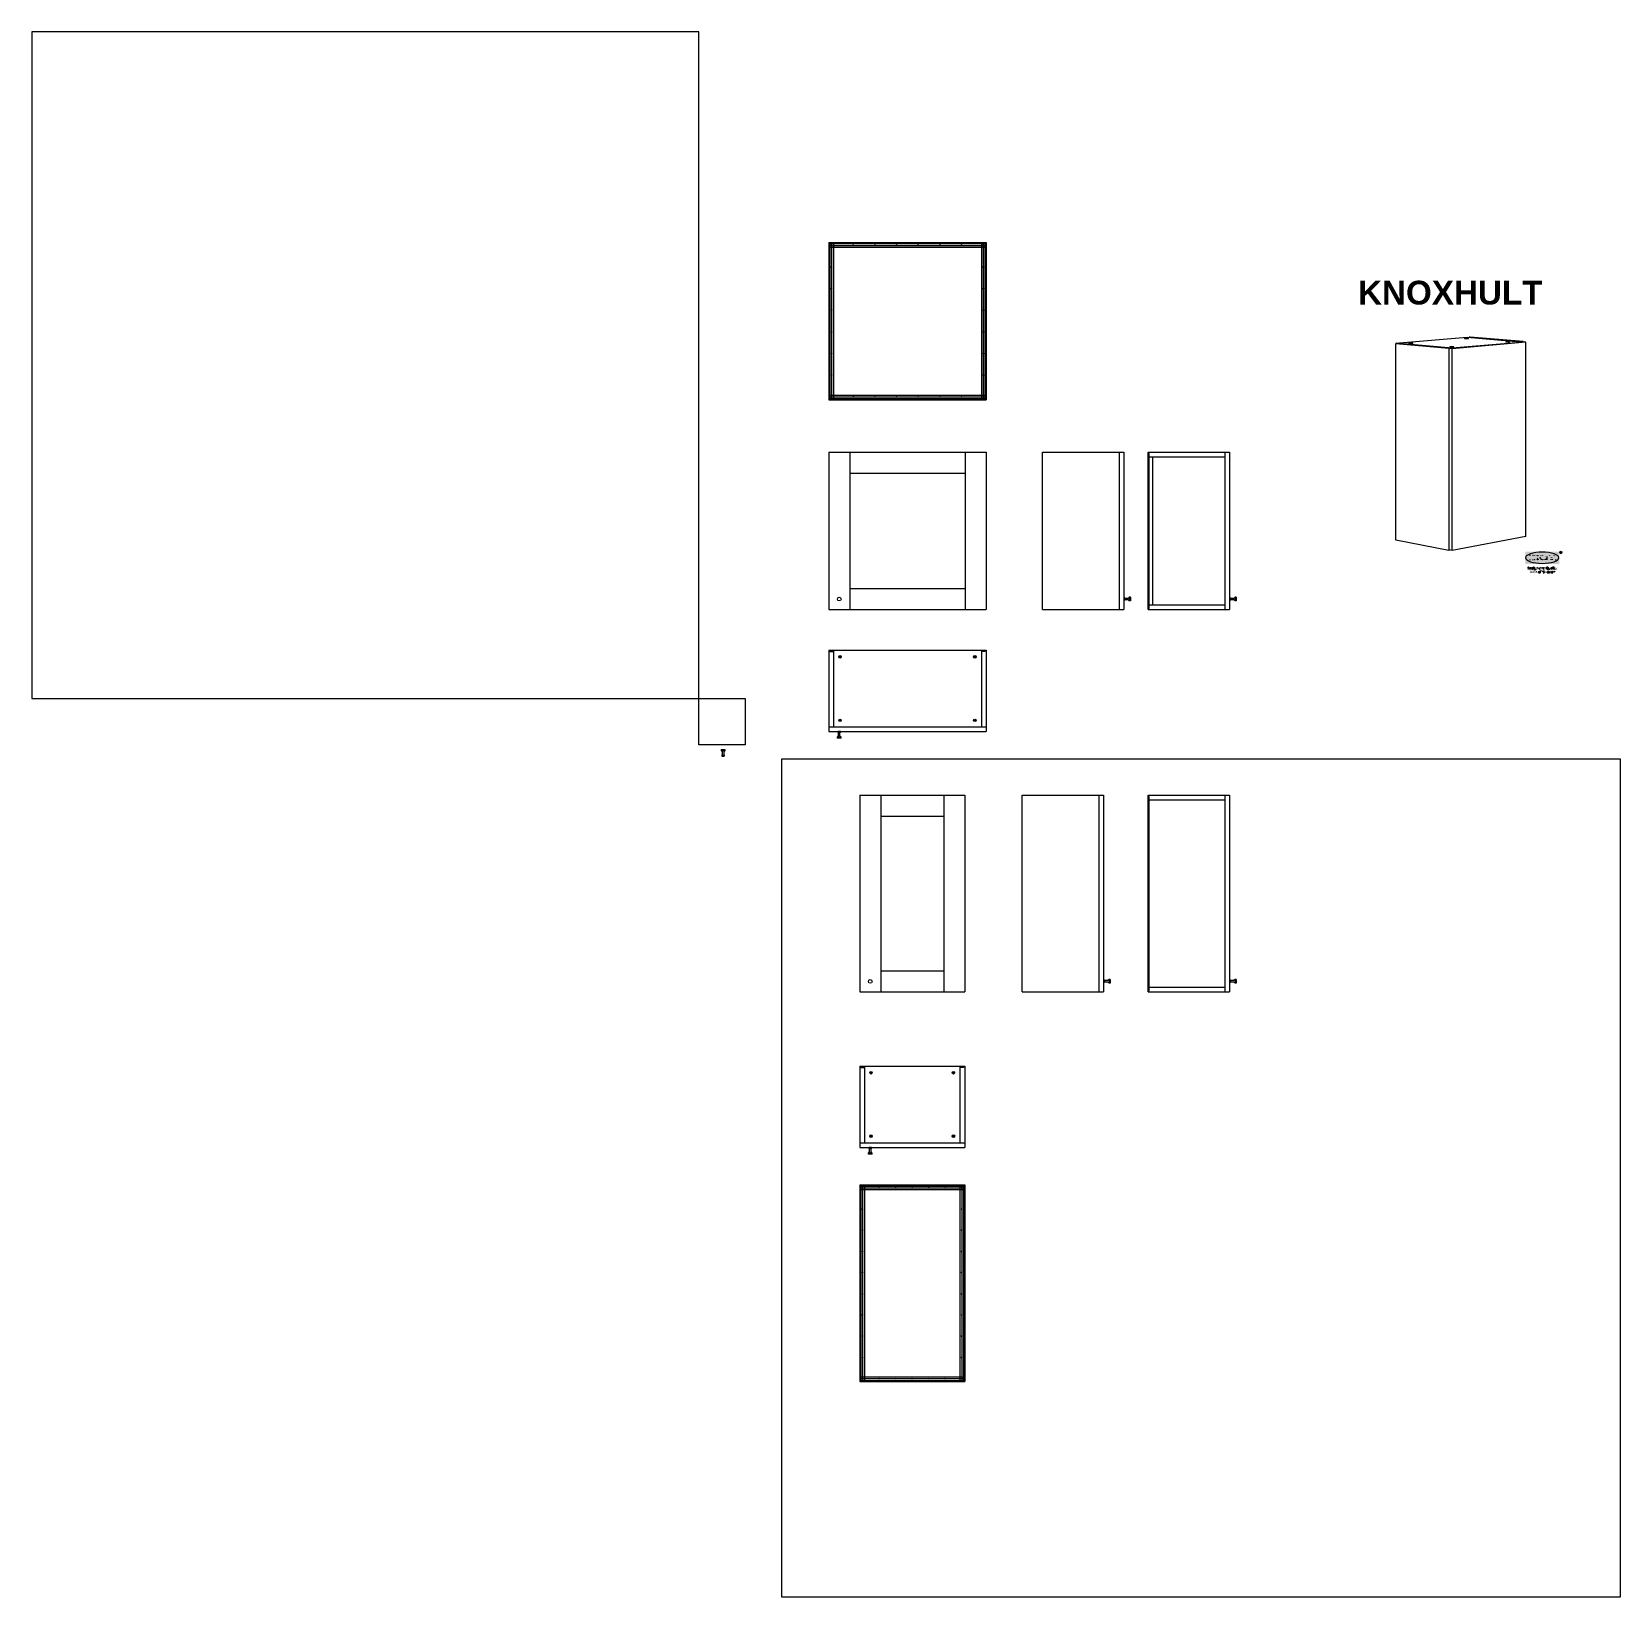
# Model space of a CAD drawing. Header units: metres. Extents: x -8.4 to 7.9, y -3.9 to 2.
# Drawn here: x -5.14 to 0.91, y -3.93 to 2.04 of the extents above; entities that cross this region are included whole.
import ezdxf

# ---------------------------------------------------------------- set-up
doc = ezdxf.new("R2010")
doc.units = ezdxf.units.M
doc.header["$MEASUREMENT"] = 0
doc.header["$XCLIPFRAME"] = 0
doc.layers.add('__', color=7, linetype='Continuous')
for name, color, linetype, lineweight in [('A-SECT-PATT_Num_Penna__6_Num_Penna__6_Num_Penna__6_Num_Penna__6_Num_Penna__6_Num_Penna__6_Num_Penna__6_Num_Penna__6_Num_Penna__3_Num_Penna__3', 3, 'Continuous', 18), ('A-SECT-PATT_Num_Penna__6_Num_Penna__6_Num_Penna__6_Num_Penna__6_Num_Penna__6_Num_Penna__6_Num_Penna__6_Num_Penna__6_Num_Penna__5_Num_Penna__5', 5, 'Continuous', 18), ('A-SECT-PATT_Num_Penna__6_Num_Penna__6_Num_Penna__6_Num_Penna__6_Num_Penna__6_Num_Penna__6_Num_Penna__6_Num_Penna__6_Num_Penna__6_Num_Penna__5', 5, 'Continuous', 18), ('A-SECT-PATT_Num_Penna__6_Num_Penna__6_Num_Penna__6_Num_Penna__6_Num_Penna__6_Num_Penna__6_Num_Penna__6_Num_Penna__6_Num_Penna__6_Num_Penna__6', 6, 'Continuous', 18), ('PDF10_Solid Fills_Num_Penna__5_Num_Penna__5_Num_Penna__5_Num_Penna__5', 5, 'Continuous', 18), ('PDF10_Solid Fills_Num_Penna__82_Num_Penna__82_Num_Penna__82_Num_Penna__82', 82, 'Continuous', 18), ('PDF16_Geometry_Num_Penna__5_Num_Penna__5_Num_Penna__5_Num_Penna__5_Num_Penna__5_Num_Penna__5_Num_Penna__5_Num_Penna__5_Num_Penna__5_Num_Penna__5', 5, 'Continuous', 18), ('PDF16_Geometry_Num_Penna__6_Num_Penna__6_Num_Penna__3_Num_Penna__3_Num_Penna__3_Num_Penna__3_Num_Penna__3_Num_Penna__3_Num_Penna__3_Num_Penna__3', 3, 'Continuous', 18), ('PDF16_Geometry_Num_Penna__6_Num_Penna__6_Num_Penna__6_Num_Penna__3_Num_Penna__3_Num_Penna__3_Num_Penna__3_Num_Penna__3_Num_Penna__2_Num_Penna__1', 255, 'Continuous', 18), ('PDF16_Geometry_Num_Penna__6_Num_Penna__6_Num_Penna__6_Num_Penna__3_Num_Penna__3_Num_Penna__3_Num_Penna__3_Num_Penna__3_Num_Penna__3_Num_Penna__3', 3, 'Continuous', 18), ('PDF16_Geometry_Num_Penna__6_Num_Penna__6_Num_Penna__6_Num_Penna__3_Num_Penna__3_Num_Penna__3_Num_Penna__3_Num_Penna__3_Num_Penna__9_Num_Penna__9', 9, 'Continuous', 18), ('PDF16_Geometry_Num_Penna__6_Num_Penna__6_Num_Penna__6_Num_Penna__6_Num_Penna__6_Num_Penna__6_Num_Penna__6_Num_Penna__6_Num_Penna__3_Num_Penna__3', 3, 'Continuous', 18), ('PDF16_Geometry_Num_Penna__6_Num_Penna__6_Num_Penna__6_Num_Penna__6_Num_Penna__6_Num_Penna__6_Num_Penna__6_Num_Penna__6_Num_Penna__6_Num_Penna__6', 6, 'Continuous', 18), ('PDF16_Solid Fills_Num_Penna__5', 5, 'Continuous', 18), ('PDF17_Solid Fills_Num_Penna__5_Num_Penna__5', 5, 'Continuous', 18), ('PDF2_Geometry_Num_Penna__7', 7, 'Continuous', 18), ('PDF2_Solid Fills_Num_Penna__7', 7, 'Continuous', 18), ('PDF2_Text_Num_Penna__7', 7, 'Continuous', 18)]:
    doc.layers.add(name, color=color, linetype=linetype, lineweight=lineweight)
doc.styles.add('GENERATED_STYLE_1', font='')
doc.styles.get('GENERATED_STYLE_1').set_extended_font_data('Arial', bold=True)
picture_1 = doc.add_image_def('image1.jpg', size_in_pixel=(500, 500))
picture_2 = doc.add_image_def('image2.jpg', size_in_pixel=(500, 500))

msp = doc.modelspace()

# ---------------------------------------------------------------- texts
at = {"layer": 'PDF2_Text_Num_Penna__7', "color": 7, "linetype": 'Continuous', "lineweight": 18, "insert": (-0.0855, 0.997), "char_height": 0.090613, "attachment_point": 7, "style": 'GENERATED_STYLE_1'}
msp.add_mtext('\\A1;{\\pql;\\fArial|b1|i0|c0|p34;KNOXHULT}', dxfattribs=at)

# ---------------------------------------------------------------- hatches: boundary and pattern name
at = {"layer": 'PDF2_Geometry_Num_Penna__7', "linetype": 'Continuous', "lineweight": 18}
for points in [[(0.617, 0.0245), (0.6368, 0.0245), (0.6368, 0.0303), (0.6353, 0.0299), (0.6355, 0.0298), (0.6349, 0.0298)], [(0.6334, 0.0355), (0.6278, 0.0369), (0.6278, 0.0355)], [(0.6278, 0.0311), (0.6278, 0.0298), (0.6349, 0.0298), (0.6353, 0.0299), (0.6333, 0.0311)], [(0.6388, 0.0245, 0.102819), (0.6398, 0.0258)], [(0.6611, 0.0402, 0.00499), (0.6668, 0.0258)], [(0.6866, 0.0504), (0.6877, 0.0552), (0.6859, 0.0552), (0.6859, 0.0504)], [(0.6881, 0.0525), (0.6866, 0.0525), (0.6874, 0.0525), (0.6887, 0.0504), (0.6895, 0.0504)], [(0.5602, -0.0112), (0.5624, -0.0112), (0.5624, -0.0102), (0.5613, -0.0102), (0.5613, -0.0035), (0.5623, -0.0035), (0.5623, -0.0025), (0.5602, -0.0025)], [(0.5649, -0.004, 0.080957), (0.5638, -0.0036)], [(0.5639, -0.01, 0.094469), (0.565, -0.0096)], [(0.5643, -0.011, 0.082929), (0.5656, -0.0105)], [(0.565, -0.0096, 0.14331), (0.566, -0.0085)], [(0.567, -0.0046, 0.132837), (0.5656, -0.0032)], [(0.5725, -0.0254), (0.5725, -0.0246), (0.5713, -0.0246), (0.5713, -0.0177), (0.5725, -0.0177), (0.5725, -0.0168), (0.5691, -0.0168), (0.5691, -0.0177), (0.5702, -0.0177), (0.5702, -0.0246), (0.5691, -0.0246), (0.5691, -0.0254)], [(0.5708, -0.0098, 0.107539), (0.5715, -0.0102)], [(0.5724, -0.0103, 0.094428), (0.5738, -0.0101)], [(0.5724, -0.0113, 0.066662), (0.5736, -0.0111)], [(0.5736, -0.0111, 0.034295), (0.5748, -0.0108)], [(0.5814, -0.0254), (0.5773, -0.0209), (0.5812, -0.0168), (0.5798, -0.0168), (0.5756, -0.0213), (0.5756, -0.0168), (0.5744, -0.0168), (0.5744, -0.0254), (0.5756, -0.0254), (0.5756, -0.0225), (0.5764, -0.0216), (0.5799, -0.0254)], [(0.5747, -0.0096), (0.5748, -0.0108), (0.5748, -0.0096)], [(0.5766, -0.0057, 0.112119), (0.5764, -0.0065)], [(0.5765, -0.0095, 0.075637), (0.5776, -0.0102)], [(0.5802, -0.0056, 0.085818), (0.579, -0.0054)], [(0.5802, -0.0046, 0.058907), (0.5791, -0.0045)], [(0.5886, -0.0254), (0.5886, -0.0244), (0.5841, -0.0244), (0.5841, -0.0212), (0.5886, -0.0212), (0.5886, -0.0202), (0.5841, -0.0202), (0.5841, -0.0178), (0.5886, -0.0178), (0.5886, -0.0168), (0.5829, -0.0168), (0.5829, -0.0254)], [(0.587, -0.0053, 0.094407), (0.5864, -0.0064)], [(0.5868, -0.0133, 0.032547), (0.5878, -0.0135)], [(0.588, -0.0047, 0.108467), (0.587, -0.0053)], [(0.5877, -0.0125, 0.06501), (0.5889, -0.0126)], [(0.5878, -0.0135, 0.036092), (0.5888, -0.0136)], [(0.5889, -0.01, 0.092219), (0.5899, -0.0099)], [(0.59, -0.0055, 0.055886), (0.5892, -0.0055)], [(0.5899, -0.0099, 0.072986), (0.5908, -0.0094)], [(0.5977, -0.0254), (0.5946, -0.0168), (0.593, -0.0168), (0.5899, -0.0254), (0.5911, -0.0254), (0.5919, -0.023), (0.5957, -0.023), (0.5965, -0.0254)], [(0.5908, -0.0049, 0.052646), (0.59, -0.0046)], [(0.5908, -0.0058, 0.051301), (0.59, -0.0055)], [(0.5952, -0.0047), (0.5941, -0.0047), (0.5941, -0.0112), (0.5952, -0.0112)], [(0.5962, -0.0047, 0.071312), (0.5952, -0.0054)], [(0.5961, -0.0057, 0.057261), (0.5952, -0.0063)], [(0.5974, -0.0045, 0.104481), (0.5962, -0.0047)], [(0.5984, -0.0075, 0.032494), (0.5984, -0.0066)], [(0.5995, -0.0112), (0.5984, -0.0075), (0.5984, -0.0112)], [(0.606, -0.0059), (0.6059, -0.0048), (0.6059, -0.0059)], [(0.6071, -0.0056, 0.038855), (0.606, -0.0059)], [(0.608, -0.0045, 0.043011), (0.6068, -0.0046)], [(0.6098, -0.0069, 0.015754), (0.608, -0.007)], [(0.6083, -0.0112, 0.052485), (0.6089, -0.011)], [(0.6089, -0.0101, 0.055178), (0.6098, -0.0096)], [(0.6096, -0.0061, 0.142718), (0.6093, -0.0057)], [(0.6109, -0.0112), (0.6098, -0.0105), (0.6098, -0.0112)], [(0.6116, -0.0187), (0.6106, -0.0187), (0.6106, -0.0189), (0.6098, -0.0189), (0.6098, -0.0199), (0.6106, -0.0199), (0.6106, -0.0254), (0.6117, -0.0254), (0.6117, -0.0199), (0.6136, -0.0199), (0.6136, -0.0189), (0.6116, -0.0189)], [(0.6107, -0.0057, 0.131406), (0.6101, -0.005)], [(0.6141, -0.0047), (0.613, -0.0047), (0.613, -0.0112), (0.6141, -0.0112)], [(0.6152, -0.0047, 0.071312), (0.6141, -0.0054)], [(0.615, -0.0057, 0.056735), (0.6141, -0.0063)], [(0.6163, -0.0045, 0.104681), (0.6152, -0.0047)], [(0.6174, -0.0075, 0.033868), (0.6173, -0.0066)], [(0.6185, -0.0112), (0.6174, -0.0075), (0.6174, -0.0112)], [(0.6186, -0.0249, 0.046954), (0.6201, -0.0254)], [(0.6187, -0.0235, 0.091625), (0.6202, -0.0243)], [(0.622, -0.0047, 0.108246), (0.6211, -0.0054)], [(0.6236, -0.0168, 0.056195), (0.6219, -0.0166)], [(0.6235, -0.0179, 0.083293), (0.6219, -0.0176)], [(0.6231, -0.0045, 0.105274), (0.622, -0.0047)], [(0.6229, -0.0219, 0.02782), (0.622, -0.0217)], [(0.6233, -0.0208, 0.021594), (0.6222, -0.0205)], [(0.6228, -0.0113, 0.106162), (0.6239, -0.0111)], [(0.6241, -0.0055, 0.053407), (0.6233, -0.0055)], [(0.6233, -0.0254, 0.08805), (0.6244, -0.0248)], [(0.6249, -0.0172, 0.045831), (0.6236, -0.0168)], [(0.6239, -0.0111, 0.074291), (0.6249, -0.0105)], [(0.6249, -0.0049, 0.054098), (0.624, -0.0046)], [(0.624, -0.0101, 0.063911), (0.6249, -0.0096)], [(0.6244, -0.0248, 0.114633), (0.625, -0.024)], [(0.626, -0.0112), (0.6249, -0.0105), (0.6249, -0.0112)], [(0.6352, -0.0189), (0.6341, -0.0189), (0.6329, -0.024), (0.6313, -0.0189), (0.6304, -0.0189), (0.6287, -0.024), (0.6275, -0.0189), (0.6264, -0.0189), (0.6281, -0.0254), (0.6291, -0.0254), (0.6308, -0.0204), (0.6325, -0.0254), (0.6335, -0.0254)], [(0.633, -0.0101, 0.114708), (0.6343, -0.011)], [(0.6389, -0.0035, 0.111206), (0.6376, -0.0026)], [(0.638, -0.0241, 0.107539), (0.6388, -0.0245)], [(0.6397, -0.0246, 0.094428), (0.641, -0.0244)], [(0.6397, -0.0256, 0.066543), (0.6409, -0.0254)], [(0.6409, -0.0254, 0.03399), (0.642, -0.0251)], [(0.6418, -0.0089), (0.6429, -0.0084), (0.6429, -0.0047), (0.6418, -0.0047)], [(0.642, -0.0239), (0.642, -0.0251), (0.642, -0.0239)], [(0.6454, -0.019, 0.108032), (0.6445, -0.0197)], [(0.6452, -0.0101, 0.062781), (0.6461, -0.0095)], [(0.6465, -0.0188, 0.105274), (0.6454, -0.019)], [(0.6472, -0.0112), (0.6461, -0.0104), (0.6461, -0.0112)], [(0.6462, -0.0256, 0.105962), (0.6473, -0.0254)], [(0.6475, -0.0198, 0.053665), (0.6467, -0.0198)], [(0.6473, -0.0254, 0.073837), (0.6482, -0.0248)], [(0.6482, -0.0192, 0.054558), (0.6474, -0.0189)], [(0.6474, -0.0244, 0.064411), (0.6482, -0.0238)], [(0.6493, -0.0254), (0.6482, -0.0248), (0.6482, -0.0254)], [(0.6496, -0.0059), (0.6495, -0.0048), (0.6495, -0.0059)], [(0.6507, -0.0056, 0.038855), (0.6496, -0.0059)], [(0.6517, -0.0045, 0.043011), (0.6505, -0.0046)], [(0.6534, -0.0069, 0.015754), (0.6516, -0.007)], [(0.6519, -0.0112, 0.052485), (0.6525, -0.011)], [(0.6525, -0.0101, 0.055178), (0.6534, -0.0096)], [(0.6533, -0.0061, 0.142718), (0.6529, -0.0057)], [(0.6529, -0.0241, 0.10704), (0.6537, -0.0245)], [(0.6545, -0.0112), (0.6534, -0.0105), (0.6534, -0.0112)], [(0.6543, -0.0057, 0.131406), (0.6537, -0.005)], [(0.6546, -0.0246, 0.094428), (0.6559, -0.0244)], [(0.6546, -0.0256, 0.066543), (0.6558, -0.0254)], [(0.6558, -0.0254, 0.03399), (0.6569, -0.0251)], [(0.6569, -0.0239), (0.6569, -0.0251), (0.6569, -0.0239)], [(0.66, -0.0189), (0.6589, -0.0189), (0.6589, -0.0254), (0.66, -0.0254)], [(0.6611, -0.019, 0.071784), (0.66, -0.0197)], [(0.6609, -0.02, 0.057261), (0.66, -0.0206)], [(0.6622, -0.0188, 0.104681), (0.6611, -0.019)], [(0.6634, -0.009), (0.6645, -0.0085), (0.6645, -0.0056), (0.6667, -0.0056), (0.6667, -0.0047), (0.6645, -0.0047), (0.6645, -0.0028), (0.6634, -0.0028), (0.6634, -0.0047), (0.6626, -0.0047), (0.6626, -0.0056), (0.6634, -0.0056)], [(0.6633, -0.0217, 0.033868), (0.6632, -0.0209)], [(0.6643, -0.0254), (0.6633, -0.0217), (0.6633, -0.0254)], [(0.6645, -0.0093, 0.107931), (0.6647, -0.0099)], [(0.6657, -0.0103, 0.065375), (0.6662, -0.0102)], [(0.6742, -0.0047), (0.673, -0.0047), (0.671, -0.0095), (0.669, -0.0047), (0.6678, -0.0047), (0.6704, -0.0108), (0.6692, -0.0135), (0.6704, -0.0135)]]:
    msp.add_hatch(color=7, dxfattribs=at).paths.add_polyline_path(points)
at = {"layer": 'PDF2_Solid Fills_Num_Penna__7', "linetype": 'Continuous', "lineweight": 18}
for points in [[(0.6815, 0.0557), (0.552, 0.0557), (0.552, 0.0093), (0.6815, 0.0093)], [(0.6876, 0.0546), (0.6866, 0.0546), (0.6866, 0.0531)], [(0.5908, -0.0049), (0.5909, -0.0047), (0.5919, -0.0047)], [(0.5953, -0.022), (0.5938, -0.0178), (0.5923, -0.022)], [(0.6249, -0.0049), (0.6249, -0.0021), (0.626, -0.0021)], [(0.6461, -0.0095), (0.6461, -0.0047), (0.6472, -0.0047)], [(0.6482, -0.0192), (0.6482, -0.0164), (0.6493, -0.0164)]]:
    msp.add_hatch(color=7, dxfattribs=at).paths.add_polyline_path(points)

# ---------------------------------------------------------------- linework, layer by layer
at = {"layer": 'A-SECT-PATT_Num_Penna__6_Num_Penna__6_Num_Penna__6_Num_Penna__6_Num_Penna__6_Num_Penna__6_Num_Penna__6_Num_Penna__6_Num_Penna__3_Num_Penna__3', "color": 3, "linetype": 'Continuous', "lineweight": 18}
for p, q in [((-2.0982, 1.2351), (-2.0847, 1.2351)), ((-1.5207, 1.2351), (-1.5072, 1.2351)), ((-2.0982, 0.6351), (-2.0847, 0.6351)), ((-1.5207, 0.6351), (-1.5072, 0.6351)), ((-1.98, -2.3577), (-1.9665, -2.3577)), ((-1.6025, -2.3577), (-1.589, -2.3577)), ((-1.98, -3.1077), (-1.9665, -3.1077)), ((-1.6025, -3.1077), (-1.589, -3.1077))]:
    msp.add_line(p, q, dxfattribs=at)
at = {"layer": 'A-SECT-PATT_Num_Penna__6_Num_Penna__6_Num_Penna__6_Num_Penna__6_Num_Penna__6_Num_Penna__6_Num_Penna__6_Num_Penna__6_Num_Penna__5_Num_Penna__5', "color": 5, "linetype": 'Continuous', "lineweight": 18}
msp.add_circle((-2.0627, -0.1249), 0.007, dxfattribs=at)
at = {"layer": 'A-SECT-PATT_Num_Penna__6_Num_Penna__6_Num_Penna__6_Num_Penna__6_Num_Penna__6_Num_Penna__6_Num_Penna__6_Num_Penna__6_Num_Penna__6_Num_Penna__5', "color": 5, "linetype": 'Continuous', "lineweight": 18}
msp.add_circle((-1.9445, -1.5824), 0.007, dxfattribs=at)
at = {"layer": 'A-SECT-PATT_Num_Penna__6_Num_Penna__6_Num_Penna__6_Num_Penna__6_Num_Penna__6_Num_Penna__6_Num_Penna__6_Num_Penna__6_Num_Penna__6_Num_Penna__6', "color": 6, "linetype": 'Continuous', "lineweight": 18}
for p, q in [((-2.1027, 1.2351), (-2.0982, 1.2351)), ((-2.1027, 1.2351), (-2.1027, 0.6351)), ((-2.0982, 1.2351), (-2.0982, 0.6351)), ((-2.0982, 1.2306), (-2.0847, 1.2306)), ((-2.0847, 1.2351), (-2.0847, 1.2306)), ((-2.0847, 1.2351), (-1.5207, 1.2351)), ((-2.0847, 1.2306), (-1.5207, 1.2306)), ((-1.5207, 1.2351), (-1.5207, 1.2306)), ((-1.5207, 1.2306), (-1.5072, 1.2306)), ((-1.5072, 1.2351), (-1.5072, 0.6351)), ((-1.5072, 1.2351), (-1.5027, 1.2351)), ((-1.5072, 1.2306), (-1.5072, 1.2306)), ((-1.5027, 1.2351), (-1.5027, 0.6351)), ((-2.1027, 0.6351), (-1.5207, 0.6351)), ((-2.0982, 0.6396), (-2.0847, 0.6396)), ((-2.0847, 0.6351), (-2.0847, 0.6396)), ((-2.0847, 0.6396), (-1.5207, 0.6396)), ((-1.5207, 0.6351), (-1.5207, 0.6396)), ((-1.5207, 0.6396), (-1.5072, 0.6396)), ((-1.5072, 0.6351), (-1.5027, 0.6351)), ((-2.1027, 0.4351), (-1.5027, 0.4351)), ((-2.1027, 0.4351), (-2.1027, -0.1649)), ((-2.0227, 0.4351), (-2.0227, -0.1649)), ((-1.5827, 0.4351), (-1.5827, -0.1649)), ((-1.5027, 0.4351), (-1.5027, -0.1649)), ((-2.0227, 0.3551), (-1.5827, 0.3551)), ((-2.0227, -0.0849), (-1.5827, -0.0849)), ((-2.1027, -0.1649), (-1.5027, -0.1649)), ((-1.9845, -0.8724), (-1.5845, -0.8724)), ((-1.9845, -0.8724), (-1.9845, -1.6224)), ((-1.9045, -0.8724), (-1.9045, -1.6224)), ((-1.6645, -0.8724), (-1.6645, -1.6224)), ((-1.5845, -0.8724), (-1.5845, -1.6224)), ((-1.9045, -0.9524), (-1.6645, -0.9524)), ((-1.9045, -1.5424), (-1.6645, -1.5424)), ((-1.9845, -1.6224), (-1.5845, -1.6224)), ((-1.9845, -2.3577), (-1.98, -2.3577)), ((-1.9845, -2.3577), (-1.9845, -3.1077)), ((-1.98, -2.3577), (-1.98, -3.1077)), ((-1.9665, -2.3577), (-1.9665, -2.3622)), ((-1.9665, -2.3577), (-1.6025, -2.3577)), ((-1.6025, -2.3577), (-1.6025, -2.3622)), ((-1.589, -2.3577), (-1.589, -3.1077)), ((-1.589, -2.3577), (-1.5845, -2.3577)), ((-1.5845, -2.3577), (-1.5845, -3.1077)), ((-1.98, -2.3622), (-1.9665, -2.3622)), ((-1.9665, -2.3622), (-1.5845, -2.3622)), ((-1.9845, -3.1077), (-1.98, -3.1077)), ((-1.98, -3.1032), (-1.9665, -3.1032)), ((-1.9665, -3.1077), (-1.9665, -3.1032)), ((-1.9665, -3.1032), (-1.589, -3.1032)), ((-1.9665, -3.1077), (-1.6025, -3.1077)), ((-1.6025, -3.1077), (-1.6025, -3.1032)), ((-1.589, -3.1077), (-1.5845, -3.1077))]:
    msp.add_line(p, q, dxfattribs=at)
at = {"layer": 'PDF10_Solid Fills_Num_Penna__5_Num_Penna__5_Num_Penna__5_Num_Penna__5', "color": 5, "linetype": 'Continuous', "lineweight": 18}
for p, q in [((-2.0572, -0.3444), (-2.0623, -0.3444)), ((-2.0572, -0.3454), (-2.0623, -0.3454)), ((-1.5483, -0.3444), (-1.5432, -0.3444)), ((-1.5483, -0.3454), (-1.5432, -0.3454)), ((-2.0572, -0.5864), (-2.0623, -0.5864)), ((-2.0572, -0.5874), (-2.0623, -0.5874)), ((-1.5483, -0.5864), (-1.5432, -0.5864)), ((-1.5483, -0.5874), (-1.5432, -0.5874)), ((-1.939, -1.9299), (-1.9441, -1.9299)), ((-1.939, -1.9309), (-1.9441, -1.9309)), ((-1.6301, -1.9299), (-1.625, -1.9299)), ((-1.6301, -1.9309), (-1.625, -1.9309)), ((-1.939, -2.1719), (-1.9441, -2.1719)), ((-1.939, -2.1729), (-1.9441, -2.1729)), ((-1.6301, -2.1719), (-1.625, -2.1719)), ((-1.6301, -2.1729), (-1.625, -2.1729))]:
    msp.add_line(p, q, dxfattribs=at)
for centre in [(-2.0597, -0.3449), (-1.5457, -0.3449), (-2.0597, -0.5869), (-1.5457, -0.5869), (-1.9415, -1.9304), (-1.6275, -1.9304), (-1.9415, -2.1724), (-1.6275, -2.1724)]:
    msp.add_circle(centre, 0.005, dxfattribs=at)
for centre, start, end in [((-2.0623, -0.3449), 90, 270), ((-2.0572, -0.3449), 270, 90), ((-1.5483, -0.3449), 90, 270), ((-1.5432, -0.3449), 270, 90), ((-2.0623, -0.5869), 90, 270), ((-2.0572, -0.5869), 270, 90), ((-1.5483, -0.5869), 90, 270), ((-1.5432, -0.5869), 270, 90), ((-1.9441, -1.9304), 90, 270), ((-1.939, -1.9304), 270, 90), ((-1.6301, -1.9304), 90, 270), ((-1.625, -1.9304), 270, 90), ((-1.9441, -2.1724), 90, 270), ((-1.939, -2.1724), 270, 90), ((-1.6301, -2.1724), 90, 270), ((-1.625, -2.1724), 270, 90)]:
    msp.add_arc(centre, 0.0005, start, end, dxfattribs=at)
at = {"layer": 'PDF10_Solid Fills_Num_Penna__82_Num_Penna__82_Num_Penna__82_Num_Penna__82', "color": 82, "linetype": 'Continuous', "lineweight": 18}
for p, q in [((-2.0647, -0.3444), (-2.0647, -0.3444)), ((-2.0647, -0.3454), (-2.0647, -0.3454)), ((-2.0547, -0.3444), (-2.0548, -0.3444)), ((-2.0547, -0.3454), (-2.0548, -0.3454)), ((-1.5507, -0.3444), (-1.5507, -0.3444)), ((-1.5507, -0.3454), (-1.5507, -0.3454)), ((-1.5408, -0.3444), (-1.5407, -0.3444)), ((-1.5408, -0.3454), (-1.5407, -0.3454)), ((-1.9465, -1.9299), (-1.9465, -1.9299)), ((-1.9465, -1.9309), (-1.9465, -1.9309)), ((-1.9365, -1.9299), (-1.9366, -1.9299)), ((-1.9365, -1.9309), (-1.9366, -1.9309)), ((-1.6325, -1.9299), (-1.6325, -1.9299)), ((-1.6325, -1.9309), (-1.6325, -1.9309)), ((-1.6226, -1.9299), (-1.6225, -1.9299)), ((-1.6226, -1.9309), (-1.6225, -1.9309))]:
    msp.add_line(p, q, dxfattribs=at)
at = {"layer": 'PDF16_Geometry_Num_Penna__5_Num_Penna__5_Num_Penna__5_Num_Penna__5_Num_Penna__5_Num_Penna__5_Num_Penna__5_Num_Penna__5_Num_Penna__5_Num_Penna__5', "color": 5, "linetype": 'Continuous', "lineweight": 18}
for p, q in [((-0.9744, -0.1204), (-0.9781, -0.1204)), ((-0.9781, -0.1204), (-0.9781, -0.1294)), ((-0.9744, -0.1204), (-0.9744, -0.1294)), ((-0.957, -0.1179), (-0.9614, -0.1219)), ((-0.9531, -0.1179), (-0.957, -0.1179)), ((-0.957, -0.1179), (-0.957, -0.1319)), ((-0.9531, -0.1179), (-0.9531, -0.1319)), ((-0.5717, -0.1204), (-0.5753, -0.1204)), ((-0.5753, -0.1204), (-0.5753, -0.1294)), ((-0.5717, -0.1204), (-0.5717, -0.1294)), ((-0.5542, -0.1179), (-0.5586, -0.1219)), ((-0.5503, -0.1179), (-0.5542, -0.1179)), ((-0.5542, -0.1179), (-0.5542, -0.1319)), ((-0.5503, -0.1179), (-0.5503, -0.1319)), ((-0.9744, -0.1294), (-0.9781, -0.1294)), ((-0.9614, -0.1219), (-0.973, -0.1219)), ((-0.9614, -0.1279), (-0.973, -0.1279)), ((-0.957, -0.1319), (-0.9614, -0.1279)), ((-0.9531, -0.1319), (-0.957, -0.1319)), ((-0.5717, -0.1294), (-0.5753, -0.1294)), ((-0.5586, -0.1219), (-0.5702, -0.1219)), ((-0.5586, -0.1279), (-0.5702, -0.1279)), ((-0.5542, -0.1319), (-0.5586, -0.1279)), ((-0.5503, -0.1319), (-0.5542, -0.1319)), ((-2.0697, -0.651), (-2.0657, -0.6466)), ((-2.0557, -0.651), (-2.0697, -0.651)), ((-2.0697, -0.6549), (-2.0697, -0.651)), ((-2.0557, -0.6549), (-2.0697, -0.6549)), ((-2.0583, -0.6299), (-2.0672, -0.6299)), ((-2.0672, -0.6336), (-2.0672, -0.6299)), ((-2.0583, -0.6336), (-2.0672, -0.6336)), ((-2.0657, -0.6466), (-2.0657, -0.635)), ((-2.0598, -0.6466), (-2.0598, -0.635)), ((-2.0557, -0.651), (-2.0598, -0.6466)), ((-2.0583, -0.6336), (-2.0583, -0.6299)), ((-2.0557, -0.6549), (-2.0557, -0.651)), ((-2.5123, -0.6985), (-2.5123, -0.7024)), ((-2.5123, -0.6985), (-2.4983, -0.6985)), ((-2.5123, -0.7024), (-2.4983, -0.7024)), ((-2.5123, -0.7024), (-2.5083, -0.7068)), ((-2.5098, -0.7198), (-2.5098, -0.7235)), ((-2.5098, -0.7198), (-2.5008, -0.7198)), ((-2.5098, -0.7235), (-2.5008, -0.7235)), ((-2.5083, -0.7068), (-2.5083, -0.7184)), ((-2.4983, -0.7024), (-2.5023, -0.7068)), ((-2.5023, -0.7068), (-2.5023, -0.7184)), ((-2.5008, -0.7198), (-2.5008, -0.7235)), ((-2.4983, -0.6985), (-2.4983, -0.7024)), ((-1.0518, -1.5779), (-1.0554, -1.5779)), ((-1.0554, -1.5779), (-1.0554, -1.5868)), ((-1.0518, -1.5868), (-1.0554, -1.5868)), ((-1.0518, -1.5779), (-1.0518, -1.5868)), ((-1.0387, -1.5794), (-1.0503, -1.5794)), ((-1.0387, -1.5854), (-1.0503, -1.5854)), ((-1.0343, -1.5754), (-1.0387, -1.5794)), ((-1.0343, -1.5894), (-1.0387, -1.5854)), ((-1.0304, -1.5754), (-1.0343, -1.5754)), ((-1.0343, -1.5754), (-1.0343, -1.5894)), ((-1.0304, -1.5894), (-1.0343, -1.5894)), ((-1.0304, -1.5754), (-1.0304, -1.5894)), ((-0.5717, -1.5779), (-0.5753, -1.5779)), ((-0.5753, -1.5779), (-0.5753, -1.5868)), ((-0.5717, -1.5868), (-0.5753, -1.5868)), ((-0.5717, -1.5779), (-0.5717, -1.5868)), ((-0.5586, -1.5794), (-0.5702, -1.5794)), ((-0.5586, -1.5854), (-0.5702, -1.5854)), ((-0.5542, -1.5754), (-0.5586, -1.5794)), ((-0.5542, -1.5894), (-0.5586, -1.5854)), ((-0.5503, -1.5754), (-0.5542, -1.5754)), ((-0.5542, -1.5754), (-0.5542, -1.5894)), ((-0.5503, -1.5894), (-0.5542, -1.5894)), ((-0.5503, -1.5754), (-0.5503, -1.5894)), ((-1.9515, -2.2365), (-1.9475, -2.2322)), ((-1.9375, -2.2365), (-1.9515, -2.2365)), ((-1.9515, -2.2404), (-1.9515, -2.2365)), ((-1.9401, -2.2154), (-1.949, -2.2154)), ((-1.949, -2.2191), (-1.949, -2.2154)), ((-1.9401, -2.2191), (-1.949, -2.2191)), ((-1.9475, -2.2322), (-1.9475, -2.2206)), ((-1.9415, -2.2322), (-1.9415, -2.2206)), ((-1.9375, -2.2365), (-1.9415, -2.2322)), ((-1.9401, -2.2191), (-1.9401, -2.2154)), ((-1.9375, -2.2404), (-1.9375, -2.2365)), ((-1.9375, -2.2404), (-1.9515, -2.2404))]:
    msp.add_line(p, q, dxfattribs=at)
for centre, start, end in [((-0.973, -0.1204), 180, 270), ((-0.5702, -0.1204), 180, 270), ((-0.973, -0.1294), 90, 180), ((-0.5702, -0.1294), 90, 180), ((-2.0672, -0.635), 0, 90), ((-2.0583, -0.635), 90, 180), ((-2.5098, -0.7184), 270, 0), ((-2.5008, -0.7184), 180, 270), ((-1.0503, -1.5779), 180, 270), ((-1.0503, -1.5868), 90, 180), ((-0.5702, -1.5779), 180, 270), ((-0.5702, -1.5868), 90, 180), ((-1.949, -2.2206), 0, 90), ((-1.9401, -2.2206), 90, 180)]:
    msp.add_arc(centre, 0.00148, start, end, dxfattribs=at)
at = {"layer": 'PDF16_Geometry_Num_Penna__6_Num_Penna__6_Num_Penna__3_Num_Penna__3_Num_Penna__3_Num_Penna__3_Num_Penna__3_Num_Penna__3_Num_Penna__3_Num_Penna__3', "color": 3, "linetype": 'Continuous', "lineweight": 18}
for p, q in [((-2.0982, -0.3199), (-2.0847, -0.3199)), ((-1.5207, -0.3199), (-1.5072, -0.3199)), ((-1.98, -1.9054), (-1.9665, -1.9054)), ((-1.6025, -1.9054), (-1.589, -1.9054))]:
    msp.add_line(p, q, dxfattribs=at)
at = {"layer": 'PDF16_Geometry_Num_Penna__6_Num_Penna__6_Num_Penna__6_Num_Penna__3_Num_Penna__3_Num_Penna__3_Num_Penna__3_Num_Penna__3_Num_Penna__2_Num_Penna__1', "color": 255, "linetype": 'Continuous', "lineweight": 18}
for p, q in [((-2.0915, 1.2306), (-2.0915, 0.6396)), ((-1.9733, -2.3622), (-1.9733, -3.1077))]:
    msp.add_line(p, q, dxfattribs=at)
at = {"layer": 'PDF16_Geometry_Num_Penna__6_Num_Penna__6_Num_Penna__6_Num_Penna__3_Num_Penna__3_Num_Penna__3_Num_Penna__3_Num_Penna__3_Num_Penna__3_Num_Penna__3', "color": 3, "linetype": 'Continuous', "lineweight": 18}
for p, q in [((-2.0982, 1.2171), (-1.5072, 1.2171)), ((-2.0847, 1.2306), (-2.0847, 0.6396)), ((-1.5207, 1.2306), (-1.5207, 0.6396)), ((-2.0982, 0.6531), (-1.5072, 0.6531)), ((-1.98, -2.3757), (-1.589, -2.3757)), ((-1.9665, -2.3622), (-1.9665, -3.1032)), ((-1.6025, -2.3622), (-1.6025, -3.1032)), ((-1.98, -3.0897), (-1.589, -3.0897))]:
    msp.add_line(p, q, dxfattribs=at)
at = {"layer": 'PDF16_Geometry_Num_Penna__6_Num_Penna__6_Num_Penna__6_Num_Penna__3_Num_Penna__3_Num_Penna__3_Num_Penna__3_Num_Penna__3_Num_Penna__9_Num_Penna__9', "color": 9, "linetype": 'Continuous', "lineweight": 18}
for p, q in [((-2.0982, 1.2238), (-1.5072, 1.2238)), ((-1.514, 1.2306), (-1.514, 0.6396)), ((-2.0982, 0.6463), (-1.5072, 0.6463)), ((-1.98, -2.369), (-1.589, -2.369)), ((-1.5958, -2.3622), (-1.5958, -3.1032)), ((-1.98, -3.0965), (-1.589, -3.0965))]:
    msp.add_line(p, q, dxfattribs=at)
at = {"layer": 'PDF16_Geometry_Num_Penna__6_Num_Penna__6_Num_Penna__6_Num_Penna__6_Num_Penna__6_Num_Penna__6_Num_Penna__6_Num_Penna__6_Num_Penna__3_Num_Penna__3', "color": 3, "linetype": 'Continuous', "lineweight": 18}
msp.add_line((-0.8673, -0.1469), (-0.8673, 0.4171), dxfattribs=at)
at = {"layer": 'PDF16_Geometry_Num_Penna__6_Num_Penna__6_Num_Penna__6_Num_Penna__6_Num_Penna__6_Num_Penna__6_Num_Penna__6_Num_Penna__6_Num_Penna__6_Num_Penna__6', "color": 6, "linetype": 'Continuous', "lineweight": 18}
for p, q in [((-1.2881, -0.1649), (-1.2881, 0.4351)), ((-1.2881, 0.4351), (-0.9781, 0.4351)), ((-0.9961, 0.4351), (-0.9961, -0.1649)), ((-0.9781, 0.4351), (-0.9781, -0.1649)), ((-0.8853, -0.1649), (-0.8853, 0.4351)), ((-0.8853, 0.4351), (-0.5753, 0.4351)), ((-0.8853, 0.4306), (-0.8808, 0.4306)), ((-0.8808, -0.1604), (-0.8808, 0.4306)), ((-0.5933, 0.4351), (-0.5933, -0.1649)), ((-0.5753, 0.4351), (-0.5753, -0.1649)), ((-0.8808, 0.4171), (-0.5933, 0.4171)), ((-1.2881, -0.1649), (-0.9781, -0.1649)), ((-0.8853, -0.1604), (-0.8808, -0.1604)), ((-0.8853, -0.1649), (-0.5753, -0.1649)), ((-0.8808, -0.1469), (-0.5933, -0.1469)), ((-2.1027, -0.3199), (-2.0982, -0.3199)), ((-2.1027, -0.3199), (-2.1027, -0.6299)), ((-2.0982, -0.3199), (-2.0982, -0.3244)), ((-2.0982, -0.3244), (-2.0847, -0.3244)), ((-2.0847, -0.3199), (-2.0847, -0.6119)), ((-2.0847, -0.3199), (-1.5207, -0.3199)), ((-1.5207, -0.3199), (-1.5207, -0.6119)), ((-1.5072, -0.3244), (-1.5207, -0.3244)), ((-1.5072, -0.3199), (-1.5072, -0.3244)), ((-1.5072, -0.3199), (-1.5027, -0.3199)), ((-1.5027, -0.3199), (-1.5027, -0.6299)), ((-2.1027, -0.6119), (-1.5027, -0.6119)), ((-2.1027, -0.6299), (-1.5027, -0.6299)), ((-1.3654, -1.6224), (-1.3654, -0.8724)), ((-1.3654, -0.8724), (-1.0554, -0.8724)), ((-1.0734, -0.8724), (-1.0734, -1.6224)), ((-1.0554, -0.8724), (-1.0554, -1.6224)), ((-0.8853, -1.6224), (-0.8853, -0.8724)), ((-0.8853, -0.8724), (-0.5753, -0.8724)), ((-0.8853, -0.8769), (-0.8808, -0.8769)), ((-0.8808, -1.6179), (-0.8808, -0.8769)), ((-0.8808, -0.8904), (-0.5933, -0.8904)), ((-0.5933, -0.8724), (-0.5933, -1.6224)), ((-0.5753, -0.8724), (-0.5753, -1.6224)), ((-1.3654, -1.6224), (-1.0554, -1.6224)), ((-0.8853, -1.6179), (-0.8808, -1.6179)), ((-0.8853, -1.6224), (-0.5753, -1.6224)), ((-0.8808, -1.6044), (-0.5933, -1.6044)), ((-1.9845, -1.9054), (-1.98, -1.9054)), ((-1.9845, -1.9054), (-1.9845, -2.2154)), ((-1.98, -1.9054), (-1.98, -1.9099)), ((-1.98, -1.9099), (-1.9665, -1.9099)), ((-1.9665, -1.9054), (-1.9665, -2.1974)), ((-1.9665, -1.9054), (-1.5845, -1.9054)), ((-1.6025, -1.9054), (-1.6025, -2.1974)), ((-1.589, -1.9099), (-1.6025, -1.9099)), ((-1.589, -1.9054), (-1.589, -1.9099)), ((-1.589, -1.9054), (-1.5845, -1.9054)), ((-1.5845, -1.9054), (-1.5845, -2.2154)), ((-1.9845, -2.1974), (-1.5845, -2.1974)), ((-1.9845, -2.2154), (-1.5845, -2.2154))]:
    msp.add_line(p, q, dxfattribs=at)
at = {"layer": 'PDF16_Solid Fills_Num_Penna__5', "color": 5, "linetype": 'Continuous', "lineweight": 18}
for p, q in [((-2.2818, -0.7342), (0.9139, -0.7342)), ((-2.2818, -3.9299), (-2.2818, -0.7342)), ((0.9139, -0.7342), (0.9139, -3.9299)), ((0.9139, -3.9299), (-2.2818, -3.9299))]:
    msp.add_line(p, q, dxfattribs=at)
at = {"layer": 'PDF17_Solid Fills_Num_Penna__5_Num_Penna__5', "color": 5, "linetype": 'Continuous', "lineweight": 18}
for centre in [(-2.0915, 1.2238), (-2.009, 1.2238), (-1.9265, 1.2238), (-1.844, 1.2238), (-1.7615, 1.2238), (-1.679, 1.2238), (-1.5965, 1.2238), (-1.514, 1.2238), (-2.0915, 1.1413), (-1.514, 1.1413), (-2.0915, 1.0588), (-1.514, 1.0588), (-2.0915, 0.9763), (-1.514, 0.9763), (-2.0915, 0.8938), (-1.514, 0.8938), (-2.0915, 0.8113), (-1.514, 0.8113), (-2.0915, 0.7288), (-1.514, 0.7288), (-2.0915, 0.6463), (-2.009, 0.6463), (-1.9265, 0.6463), (-1.844, 0.6463), (-1.7615, 0.6463), (-1.679, 0.6463), (-1.5965, 0.6463), (-1.514, 0.6463), (-1.9733, -2.369), (-1.9104, -2.369), (-1.8475, -2.369), (-1.7845, -2.369), (-1.7216, -2.369), (-1.6587, -2.369), (-1.5958, -2.369), (-1.9733, -2.4498), (-1.5958, -2.4498), (-1.9733, -2.5306), (-1.5958, -2.5306), (-1.9733, -2.6115), (-1.5958, -2.6115), (-1.9733, -2.6923), (-1.5958, -2.6923), (-1.9733, -2.7731), (-1.5958, -2.7731), (-1.9733, -2.854), (-1.5958, -2.854), (-1.9733, -2.9348), (-1.5958, -2.9348), (-1.9733, -3.0156), (-1.5958, -3.0156), (-1.9733, -3.0965), (-1.9104, -3.0965), (-1.8475, -3.0965), (-1.7845, -3.0965), (-1.7216, -3.0965), (-1.6587, -3.0965), (-1.5958, -3.0965)]:
    msp.add_circle(centre, 0.0015, dxfattribs=at)
at = {"layer": 'PDF2_Geometry_Num_Penna__7', "color": 7, "linetype": 'Continuous', "lineweight": 18, "flags": 128}
for points in [[(0.0635, 0.8501), (0.0615, 0.8503), (0.0586, 0.85)], [(0.0586, 0.85), (0.2611, 0.8319)], [(0.2611, 0.0609), (0.0586, 0.1), (0.0586, 0.85)], [(0.0723, 0.8508), (0.0635, 0.8501)], [(0.0723, 0.8508), (0.2728, 0.8329)], [(0.3305, 0.8722), (0.0732, 0.8508)], [(0.2728, 0.8325), (0.5327, 0.8553)], [(0.5542, 0.8541), (0.2734, 0.8294)], [(0.5327, 0.8553), (0.3305, 0.8722)], [(0.3325, 0.8725), (0.3407, 0.8732)], [(0.3325, 0.872), (0.3325, 0.8725)], [(0.3407, 0.8732), (0.3387, 0.8733), (0.3414, 0.8735)], [(0.544, 0.8567), (0.3414, 0.8735)], [(0.5327, 0.8553), (0.5327, 0.8542)], [(0.5331, 0.8558), (0.544, 0.8567)], [(0.5542, 0.8541), (0.5427, 0.8551)], [(0.544, 0.855), (0.544, 0.8567)], [(0.5542, 0.1136), (0.5542, 0.8541)], [(0.2728, 0.8314), (0.2728, 0.8329), (0.2611, 0.8319)], [(0.2611, 0.8319), (0.2611, 0.0609)], [(0.2734, 0.0604), (0.2734, 0.8294), (0.2618, 0.8304)], [(0.2659, 0.0618), (0.2611, 0.0609)], [(0.5542, 0.1136), (0.2734, 0.0604), (0.2618, 0.0626)]]:
    msp.add_lwpolyline(points, dxfattribs=at)
at = {"layer": 'PDF2_Geometry_Num_Penna__7', "color": 7, "linetype": 'Continuous', "lineweight": 18}
for points in [[(0.1086, 0.8509), (0.1086, 0.8514), (0.1119, 0.8518), (0.116, 0.8518)], [(0.116, 0.8499), (0.1119, 0.8499), (0.1086, 0.8503), (0.1086, 0.8509)], [(0.116, 0.8518), (0.12, 0.8518), (0.1233, 0.8514), (0.1233, 0.8509)], [(0.1233, 0.8509), (0.1233, 0.8503), (0.12, 0.8499), (0.116, 0.8499)], [(0.3208, 0.8686), (0.3208, 0.869), (0.3241, 0.8694), (0.3281, 0.8694)], [(0.3281, 0.8678), (0.3241, 0.8678), (0.3208, 0.8681), (0.3208, 0.8686)], [(0.3281, 0.8694), (0.3321, 0.8694), (0.3353, 0.869), (0.3353, 0.8686)], [(0.3353, 0.8686), (0.3353, 0.8681), (0.3321, 0.8678), (0.3281, 0.8678)], [(0.4775, 0.8556), (0.4775, 0.856), (0.4808, 0.8564), (0.4848, 0.8564)], [(0.4848, 0.8547), (0.4808, 0.8547), (0.4775, 0.8551), (0.4775, 0.8556)], [(0.4848, 0.8564), (0.4889, 0.8564), (0.4922, 0.856), (0.4922, 0.8556)], [(0.4922, 0.8556), (0.4922, 0.8551), (0.4889, 0.8547), (0.4848, 0.8547)], [(0.265, 0.8374), (0.265, 0.838), (0.2684, 0.8386), (0.2726, 0.8386)], [(0.2726, 0.8362), (0.2684, 0.8362), (0.265, 0.8367), (0.265, 0.8374)], [(0.2726, 0.8386), (0.2768, 0.8386), (0.2801, 0.838), (0.2801, 0.8374)], [(0.2801, 0.8374), (0.2801, 0.8367), (0.2768, 0.8362), (0.2726, 0.8362)], [(0.6167, 0.054), (0.5816, 0.054), (0.553, 0.0444), (0.553, 0.0327)], [(0.553, 0.0327), (0.553, 0.0209), (0.5816, 0.0114), (0.6167, 0.0114)], [(0.5697, 0.0245), (0.5703, 0.0248), (0.5703, 0.0259), (0.5703, 0.0261)], [(0.5703, 0.0405), (0.5703, 0.0413), (0.5698, 0.0416), (0.5698, 0.0416)], [(0.5816, 0.0416), (0.5816, 0.0416), (0.5811, 0.0413), (0.5811, 0.0405)], [(0.5811, 0.0258), (0.5811, 0.0256), (0.5812, 0.0248), (0.5817, 0.0245)], [(0.5871, 0.0261), (0.5871, 0.0259), (0.5872, 0.0248), (0.5865, 0.0245)], [(0.5866, 0.0416), (0.5866, 0.0416), (0.5871, 0.0413), (0.5871, 0.0405)], [(0.5976, 0.0405), (0.5976, 0.0413), (0.5981, 0.0416), (0.5981, 0.0416)], [(0.5976, 0.0315), (0.5976, 0.0315), (0.6009, 0.0263), (0.6012, 0.0256)], [(0.5982, 0.0245), (0.5976, 0.0249), (0.5976, 0.0258), (0.5976, 0.026)], [(0.6012, 0.0256), (0.6015, 0.0247), (0.6012, 0.0245), (0.6012, 0.0245)], [(0.6015, 0.0416), (0.6015, 0.0416), (0.6021, 0.0412), (0.6016, 0.0403)], [(0.6132, 0.0259), (0.6127, 0.0266), (0.6077, 0.0346), (0.6077, 0.0346)], [(0.6121, 0.0406), (0.6126, 0.0413), (0.6131, 0.0416), (0.6131, 0.0416)], [(0.6131, 0.0416), (0.6131, 0.0416), (0.6123, 0.0416), (0.6123, 0.0416)], [(0.6144, 0.0247), (0.6141, 0.025), (0.6137, 0.0253), (0.6132, 0.0259)], [(0.6804, 0.0327), (0.6804, 0.0444), (0.6519, 0.054), (0.6167, 0.054)], [(0.6167, 0.0114), (0.6519, 0.0114), (0.6804, 0.0209), (0.6804, 0.0327)], [(0.6176, 0.0261), (0.6176, 0.0259), (0.6177, 0.0248), (0.617, 0.0245)], [(0.6171, 0.0416), (0.6171, 0.0416), (0.6176, 0.0413), (0.6176, 0.0405)], [(0.6333, 0.0311), (0.6337, 0.0311), (0.6346, 0.031), (0.6349, 0.0307)], [(0.6349, 0.0359), (0.6346, 0.0356), (0.6337, 0.0355), (0.6334, 0.0355)], [(0.635, 0.0369), (0.6361, 0.0369), (0.6368, 0.0361), (0.6368, 0.0361)], [(0.6368, 0.0303), (0.6368, 0.0303), (0.6364, 0.0298), (0.6355, 0.0298)], [(0.6452, 0.0402), (0.6456, 0.0411), (0.645, 0.0416), (0.645, 0.0416)], [(0.6488, 0.0258), (0.6486, 0.0251), (0.6491, 0.0245), (0.6491, 0.0245)], [(0.6496, 0.0279), (0.6496, 0.0279), (0.649, 0.0265), (0.6488, 0.0258)], [(0.6521, 0.035), (0.6521, 0.035), (0.652, 0.0345), (0.6519, 0.0341)], [(0.6522, 0.0341), (0.6521, 0.0345), (0.6521, 0.035), (0.6521, 0.035)], [(0.6555, 0.0258), (0.6553, 0.0265), (0.6547, 0.0279), (0.6547, 0.0279)], [(0.6552, 0.0245), (0.6552, 0.0245), (0.6557, 0.0251), (0.6555, 0.0258)], [(0.6614, 0.0416), (0.6614, 0.0416), (0.6608, 0.0411), (0.6611, 0.0402)], [(0.6668, 0.0258), (0.6673, 0.0249), (0.6679, 0.0245), (0.6679, 0.0245)], [(0.6874, 0.0487), (0.6852, 0.0487), (0.6833, 0.0504), (0.6833, 0.0528)], [(0.6874, 0.0563), (0.6856, 0.0563), (0.6841, 0.0548), (0.6841, 0.0528)], [(0.6841, 0.0528), (0.6841, 0.0508), (0.6856, 0.0494), (0.6874, 0.0494)], [(0.6908, 0.0528), (0.6908, 0.0548), (0.6893, 0.0563), (0.6874, 0.0563)], [(0.6874, 0.0531), (0.688, 0.0531), (0.6886, 0.0532), (0.6886, 0.0539)], [(0.6874, 0.0494), (0.6893, 0.0494), (0.6908, 0.0508), (0.6908, 0.0528)], [(0.6916, 0.0528), (0.6916, 0.0504), (0.6897, 0.0487), (0.6874, 0.0487)], [(0.6886, 0.0539), (0.6886, 0.0545), (0.6881, 0.0546), (0.6876, 0.0546)], [(0.6877, 0.0552), (0.6888, 0.0552), (0.6893, 0.0548), (0.6893, 0.0538)], [(0.6893, 0.0538), (0.6893, 0.053), (0.6888, 0.0526), (0.6881, 0.0525)], [(0.5623, -0.0025), (0.5632, -0.0025), (0.5639, -0.0025), (0.5644, -0.0027)], [(0.5638, -0.0036), (0.5634, -0.0035), (0.5629, -0.0035), (0.5624, -0.0035)], [(0.5624, -0.0102), (0.563, -0.0102), (0.5634, -0.0101), (0.5639, -0.01)], [(0.5643, -0.011), (0.5638, -0.0111), (0.5632, -0.0112), (0.5624, -0.0112)], [(0.5644, -0.0027), (0.5649, -0.0028), (0.5653, -0.003), (0.5656, -0.0032)], [(0.5659, -0.0051), (0.5657, -0.0046), (0.5653, -0.0043), (0.5649, -0.004)], [(0.567, -0.009), (0.5666, -0.0096), (0.5662, -0.0101), (0.5656, -0.0105)], [(0.5663, -0.0068), (0.5663, -0.0061), (0.5662, -0.0056), (0.5659, -0.0051)], [(0.566, -0.0085), (0.5662, -0.008), (0.5663, -0.0075), (0.5663, -0.0068)], [(0.567, -0.0046), (0.5673, -0.0053), (0.5675, -0.006), (0.5675, -0.0068)], [(0.5675, -0.0068), (0.5675, -0.0076), (0.5673, -0.0083), (0.567, -0.009)], [(0.569, -0.0079), (0.569, -0.0069), (0.5693, -0.006), (0.5699, -0.0054)], [(0.5699, -0.0104), (0.5693, -0.0098), (0.569, -0.009), (0.569, -0.0079)], [(0.5699, -0.0054), (0.5704, -0.0048), (0.5712, -0.0045), (0.5722, -0.0045)], [(0.5724, -0.0113), (0.5714, -0.0113), (0.5705, -0.011), (0.5699, -0.0104)], [(0.5707, -0.0059), (0.5704, -0.0062), (0.5702, -0.0067), (0.5701, -0.0072)], [(0.5701, -0.008), (0.5701, -0.0084), (0.5702, -0.0088), (0.5703, -0.0091)], [(0.5703, -0.0091), (0.5704, -0.0094), (0.5706, -0.0096), (0.5708, -0.0098)], [(0.5721, -0.0054), (0.5715, -0.0054), (0.571, -0.0055), (0.5707, -0.0059)], [(0.5715, -0.0102), (0.5718, -0.0103), (0.5721, -0.0103), (0.5724, -0.0103)], [(0.5734, -0.0058), (0.5731, -0.0055), (0.5727, -0.0054), (0.5721, -0.0054)], [(0.5722, -0.0045), (0.573, -0.0045), (0.5737, -0.0047), (0.5742, -0.0052)], [(0.5738, -0.0072), (0.5738, -0.0066), (0.5737, -0.0062), (0.5734, -0.0058)], [(0.5738, -0.0101), (0.5742, -0.0099), (0.5745, -0.0097), (0.5747, -0.0096)], [(0.5742, -0.0052), (0.5747, -0.0058), (0.5749, -0.0065), (0.5749, -0.0074)], [(0.5768, -0.0076), (0.5766, -0.0073), (0.5764, -0.0069), (0.5764, -0.0065)], [(0.5774, -0.0111), (0.577, -0.011), (0.5767, -0.0109), (0.5764, -0.0108)], [(0.5766, -0.0057), (0.5767, -0.0055), (0.5769, -0.0053), (0.5771, -0.0051)], [(0.578, -0.0082), (0.5774, -0.0081), (0.577, -0.0078), (0.5768, -0.0076)], [(0.5771, -0.0051), (0.5773, -0.0049), (0.5776, -0.0048), (0.5779, -0.0047)], [(0.5787, -0.0113), (0.5783, -0.0113), (0.5778, -0.0112), (0.5774, -0.0111)], [(0.578, -0.0056), (0.5777, -0.0058), (0.5776, -0.006), (0.5776, -0.0063)], [(0.5776, -0.0063), (0.5776, -0.0066), (0.5776, -0.0068), (0.5778, -0.0069)], [(0.5776, -0.0102), (0.578, -0.0103), (0.5784, -0.0104), (0.5788, -0.0104)], [(0.5778, -0.0069), (0.578, -0.0071), (0.5782, -0.0072), (0.5786, -0.0073)], [(0.5779, -0.0047), (0.5783, -0.0045), (0.5786, -0.0045), (0.5791, -0.0045)], [(0.579, -0.0054), (0.5786, -0.0054), (0.5782, -0.0055), (0.578, -0.0056)], [(0.5807, -0.0107), (0.5803, -0.0111), (0.5796, -0.0113), (0.5787, -0.0113)], [(0.5788, -0.0104), (0.5793, -0.0104), (0.5797, -0.0103), (0.58, -0.0101)], [(0.5801, -0.0088), (0.58, -0.0087), (0.5797, -0.0086), (0.5793, -0.0085)], [(0.5799, -0.0075), (0.5804, -0.0077), (0.5808, -0.0079), (0.5811, -0.0081)], [(0.58, -0.0101), (0.5802, -0.01), (0.5804, -0.0097), (0.5804, -0.0094)], [(0.5804, -0.0094), (0.5804, -0.0092), (0.5803, -0.009), (0.5801, -0.0088)], [(0.5802, -0.0046), (0.5806, -0.0047), (0.581, -0.0048), (0.5812, -0.005)], [(0.5812, -0.0062), (0.5809, -0.0059), (0.5806, -0.0058), (0.5802, -0.0056)], [(0.5815, -0.0093), (0.5815, -0.0099), (0.5812, -0.0104), (0.5807, -0.0107)], [(0.5811, -0.0081), (0.5813, -0.0084), (0.5815, -0.0088), (0.5815, -0.0093)], [(0.5862, -0.0078), (0.5862, -0.0073), (0.5862, -0.0068), (0.5864, -0.0064)], [(0.5868, -0.0102), (0.5864, -0.0096), (0.5862, -0.0089), (0.5862, -0.0078)], [(0.5887, -0.0111), (0.5879, -0.0111), (0.5873, -0.0108), (0.5868, -0.0102)], [(0.5869, -0.0122), (0.5871, -0.0123), (0.5874, -0.0124), (0.5877, -0.0125)], [(0.5878, -0.0061), (0.5875, -0.0065), (0.5873, -0.007), (0.5873, -0.0078)], [(0.5873, -0.0078), (0.5873, -0.0085), (0.5874, -0.0091), (0.5877, -0.0095)], [(0.5877, -0.0095), (0.5879, -0.0099), (0.5883, -0.01), (0.5889, -0.01)], [(0.5892, -0.0055), (0.5886, -0.0055), (0.5881, -0.0057), (0.5878, -0.0061)], [(0.588, -0.0047), (0.5883, -0.0045), (0.5887, -0.0045), (0.589, -0.0045)], [(0.5898, -0.0109), (0.5895, -0.011), (0.5892, -0.0111), (0.5887, -0.0111)], [(0.5911, -0.0128), (0.5906, -0.0134), (0.5899, -0.0136), (0.5888, -0.0136)], [(0.5889, -0.0126), (0.5893, -0.0126), (0.5896, -0.0126), (0.5898, -0.0125)], [(0.589, -0.0045), (0.5894, -0.0045), (0.5897, -0.0045), (0.59, -0.0046)], [(0.5908, -0.0103), (0.5905, -0.0105), (0.5901, -0.0107), (0.5898, -0.0109)], [(0.5898, -0.0125), (0.5901, -0.0124), (0.5903, -0.0123), (0.5904, -0.0121)], [(0.5904, -0.0121), (0.5905, -0.012), (0.5906, -0.0118), (0.5907, -0.0116)], [(0.5907, -0.0116), (0.5908, -0.0114), (0.5908, -0.0111), (0.5908, -0.0109)], [(0.5919, -0.0104), (0.5919, -0.0115), (0.5916, -0.0123), (0.5911, -0.0128)], [(0.597, -0.0055), (0.5967, -0.0055), (0.5964, -0.0056), (0.5961, -0.0057)], [(0.5978, -0.0056), (0.5976, -0.0056), (0.5973, -0.0055), (0.597, -0.0055)], [(0.5974, -0.0045), (0.5981, -0.0045), (0.5986, -0.0047), (0.599, -0.0051)], [(0.5982, -0.006), (0.5981, -0.0058), (0.5979, -0.0057), (0.5978, -0.0056)], [(0.5984, -0.0066), (0.5983, -0.0063), (0.5983, -0.0061), (0.5982, -0.006)], [(0.599, -0.0051), (0.5993, -0.0055), (0.5995, -0.0061), (0.5995, -0.0069)], [(0.6027, -0.0222), (0.6027, -0.0211), (0.603, -0.0203), (0.6035, -0.0197)], [(0.6035, -0.0247), (0.603, -0.0241), (0.6027, -0.0233), (0.6027, -0.0222)], [(0.6035, -0.0197), (0.604, -0.0191), (0.6048, -0.0188), (0.6057, -0.0188)], [(0.6057, -0.0256), (0.6048, -0.0256), (0.604, -0.0253), (0.6035, -0.0247)], [(0.6043, -0.0203), (0.604, -0.0207), (0.6038, -0.0214), (0.6038, -0.0222)], [(0.6038, -0.0222), (0.6038, -0.023), (0.604, -0.0236), (0.6043, -0.0241)], [(0.6057, -0.0197), (0.6051, -0.0197), (0.6046, -0.0199), (0.6043, -0.0203)], [(0.6043, -0.0241), (0.6046, -0.0245), (0.6051, -0.0247), (0.6057, -0.0247)], [(0.6053, -0.0093), (0.6053, -0.0088), (0.6054, -0.0084), (0.6056, -0.0081)], [(0.6059, -0.0107), (0.6055, -0.0104), (0.6053, -0.0099), (0.6053, -0.0093)], [(0.6056, -0.0081), (0.6059, -0.0078), (0.6062, -0.0075), (0.6066, -0.0074)], [(0.6057, -0.0188), (0.6066, -0.0188), (0.6073, -0.0191), (0.6079, -0.0197)], [(0.6071, -0.0203), (0.6067, -0.0199), (0.6063, -0.0197), (0.6057, -0.0197)], [(0.6057, -0.0247), (0.6063, -0.0247), (0.6067, -0.0245), (0.6071, -0.0241)], [(0.6079, -0.0247), (0.6073, -0.0253), (0.6066, -0.0256), (0.6057, -0.0256)], [(0.6059, -0.0048), (0.6061, -0.0047), (0.6064, -0.0047), (0.6068, -0.0046)], [(0.6074, -0.0113), (0.6068, -0.0113), (0.6064, -0.0111), (0.6059, -0.0107)], [(0.6068, -0.0084), (0.6066, -0.0086), (0.6065, -0.0089), (0.6065, -0.0092)], [(0.6065, -0.0092), (0.6065, -0.0096), (0.6066, -0.0098), (0.6068, -0.01)], [(0.6066, -0.0074), (0.6069, -0.0072), (0.6074, -0.0071), (0.608, -0.007)], [(0.6075, -0.008), (0.6072, -0.0081), (0.6069, -0.0082), (0.6068, -0.0084)], [(0.6068, -0.01), (0.607, -0.0102), (0.6074, -0.0103), (0.6078, -0.0103)], [(0.608, -0.0055), (0.6077, -0.0055), (0.6074, -0.0055), (0.6071, -0.0056)], [(0.6076, -0.0222), (0.6076, -0.0214), (0.6074, -0.0207), (0.6071, -0.0203)], [(0.6071, -0.0241), (0.6074, -0.0236), (0.6076, -0.023), (0.6076, -0.0222)], [(0.6083, -0.0112), (0.608, -0.0113), (0.6078, -0.0113), (0.6074, -0.0113)], [(0.6086, -0.0078), (0.6081, -0.0079), (0.6078, -0.0079), (0.6075, -0.008)], [(0.6078, -0.0103), (0.6082, -0.0103), (0.6086, -0.0102), (0.6089, -0.0101)], [(0.6079, -0.0197), (0.6084, -0.0203), (0.6087, -0.0211), (0.6087, -0.0222)], [(0.6087, -0.0222), (0.6087, -0.0233), (0.6084, -0.0241), (0.6079, -0.0247)], [(0.608, -0.0045), (0.6085, -0.0045), (0.6089, -0.0045), (0.6092, -0.0046)], [(0.6093, -0.0057), (0.6091, -0.0056), (0.6089, -0.0055), (0.6087, -0.0055)], [(0.6092, -0.0046), (0.6096, -0.0047), (0.6099, -0.0048), (0.6101, -0.005)], [(0.6098, -0.0067), (0.6098, -0.0064), (0.6097, -0.0062), (0.6096, -0.0061)], [(0.6106, -0.0187), (0.6106, -0.018), (0.6107, -0.0174), (0.6111, -0.017)], [(0.6107, -0.0057), (0.6108, -0.006), (0.6109, -0.0063), (0.6109, -0.0067)], [(0.6111, -0.017), (0.6115, -0.0165), (0.6121, -0.0163), (0.6128, -0.0163)], [(0.6119, -0.0176), (0.6117, -0.0178), (0.6116, -0.0182), (0.6116, -0.0187)], [(0.613, -0.0173), (0.6125, -0.0173), (0.6121, -0.0174), (0.6119, -0.0176)], [(0.6135, -0.0173), (0.6133, -0.0173), (0.6131, -0.0173), (0.613, -0.0173)], [(0.616, -0.0055), (0.6157, -0.0055), (0.6154, -0.0056), (0.615, -0.0057)], [(0.6167, -0.0056), (0.6165, -0.0056), (0.6163, -0.0055), (0.616, -0.0055)], [(0.6163, -0.0045), (0.617, -0.0045), (0.6175, -0.0047), (0.6179, -0.0051)], [(0.6171, -0.006), (0.617, -0.0058), (0.6169, -0.0057), (0.6167, -0.0056)], [(0.6173, -0.0066), (0.6173, -0.0063), (0.6172, -0.0061), (0.6171, -0.006)], [(0.6179, -0.0051), (0.6183, -0.0055), (0.6185, -0.0061), (0.6185, -0.0069)], [(0.6186, -0.0191), (0.6186, -0.0184), (0.6189, -0.0178), (0.6196, -0.0173)], [(0.6192, -0.0206), (0.6188, -0.0203), (0.6186, -0.0197), (0.6186, -0.0191)], [(0.6209, -0.0215), (0.6201, -0.0213), (0.6196, -0.021), (0.6192, -0.0206)], [(0.6196, -0.0173), (0.6202, -0.0169), (0.6209, -0.0166), (0.6219, -0.0166)], [(0.6204, -0.018), (0.62, -0.0183), (0.6198, -0.0186), (0.6198, -0.019)], [(0.6198, -0.019), (0.6198, -0.0194), (0.6199, -0.0196), (0.6201, -0.0198)], [(0.6201, -0.0198), (0.6203, -0.0201), (0.6206, -0.0202), (0.6211, -0.0203)], [(0.6218, -0.0256), (0.6212, -0.0256), (0.6206, -0.0255), (0.6201, -0.0254)], [(0.6202, -0.0243), (0.6208, -0.0245), (0.6213, -0.0246), (0.6218, -0.0246)], [(0.6203, -0.008), (0.6203, -0.0074), (0.6203, -0.0069), (0.6205, -0.0065)], [(0.6209, -0.0104), (0.6205, -0.0098), (0.6203, -0.009), (0.6203, -0.008)], [(0.6219, -0.0176), (0.6213, -0.0176), (0.6208, -0.0178), (0.6204, -0.018)], [(0.6205, -0.0065), (0.6206, -0.006), (0.6209, -0.0057), (0.6211, -0.0054)], [(0.6228, -0.0113), (0.622, -0.0113), (0.6214, -0.011), (0.6209, -0.0104)], [(0.6219, -0.0061), (0.6216, -0.0065), (0.6214, -0.0071), (0.6214, -0.0079)], [(0.6214, -0.0079), (0.6214, -0.0087), (0.6215, -0.0093), (0.6218, -0.0097)], [(0.6218, -0.0097), (0.622, -0.0101), (0.6225, -0.0103), (0.623, -0.0103)], [(0.6218, -0.0246), (0.6225, -0.0246), (0.6231, -0.0245), (0.6235, -0.0242)], [(0.6233, -0.0254), (0.6229, -0.0255), (0.6224, -0.0256), (0.6218, -0.0256)], [(0.6233, -0.0055), (0.6227, -0.0055), (0.6222, -0.0057), (0.6219, -0.0061)], [(0.6238, -0.0223), (0.6236, -0.0221), (0.6233, -0.022), (0.6229, -0.0219)], [(0.623, -0.0103), (0.6234, -0.0103), (0.6237, -0.0102), (0.624, -0.0101)], [(0.6231, -0.0045), (0.6235, -0.0045), (0.6238, -0.0045), (0.624, -0.0046)], [(0.6233, -0.0208), (0.624, -0.0209), (0.6244, -0.0212), (0.6248, -0.0215)], [(0.6248, -0.0186), (0.6245, -0.0183), (0.6241, -0.0181), (0.6235, -0.0179)], [(0.6235, -0.0242), (0.6239, -0.0239), (0.6241, -0.0236), (0.6241, -0.0231)], [(0.6241, -0.0231), (0.6241, -0.0228), (0.624, -0.0225), (0.6238, -0.0223)], [(0.6249, -0.0058), (0.6246, -0.0057), (0.6243, -0.0056), (0.6241, -0.0055)], [(0.6248, -0.0215), (0.6251, -0.0219), (0.6253, -0.0224), (0.6253, -0.023)], [(0.6253, -0.023), (0.6253, -0.0233), (0.6252, -0.0236), (0.625, -0.024)], [(0.6319, -0.0068), (0.6319, -0.0061), (0.632, -0.0055), (0.6322, -0.0049)], [(0.6322, -0.0087), (0.632, -0.0082), (0.6319, -0.0075), (0.6319, -0.0068)], [(0.6322, -0.0049), (0.6324, -0.0044), (0.6326, -0.0039), (0.633, -0.0035)], [(0.633, -0.0101), (0.6326, -0.0098), (0.6324, -0.0093), (0.6322, -0.0087)], [(0.633, -0.0035), (0.6333, -0.0031), (0.6338, -0.0028), (0.6343, -0.0026)], [(0.6339, -0.0042), (0.6334, -0.0048), (0.6331, -0.0057), (0.6331, -0.0068)], [(0.6331, -0.0068), (0.6331, -0.008), (0.6334, -0.0088), (0.6339, -0.0094)], [(0.6359, -0.0033), (0.6351, -0.0033), (0.6344, -0.0036), (0.6339, -0.0042)], [(0.6339, -0.0094), (0.6344, -0.01), (0.6351, -0.0103), (0.6359, -0.0103)], [(0.6343, -0.0026), (0.6348, -0.0024), (0.6353, -0.0023), (0.6359, -0.0023)], [(0.6359, -0.0113), (0.6353, -0.0113), (0.6348, -0.0112), (0.6343, -0.011)], [(0.6359, -0.0023), (0.6365, -0.0023), (0.6371, -0.0024), (0.6376, -0.0026)], [(0.638, -0.0042), (0.6375, -0.0036), (0.6368, -0.0033), (0.6359, -0.0033)], [(0.6359, -0.0103), (0.6368, -0.0103), (0.6375, -0.01), (0.638, -0.0094)], [(0.6363, -0.0222), (0.6363, -0.0212), (0.6366, -0.0203), (0.6371, -0.0197)], [(0.6372, -0.0247), (0.6366, -0.0241), (0.6363, -0.0233), (0.6363, -0.0222)], [(0.6371, -0.0129), (0.6367, -0.0125), (0.6365, -0.012), (0.6364, -0.0113)], [(0.6387, -0.0134), (0.6381, -0.0134), (0.6375, -0.0133), (0.6371, -0.0129)], [(0.6371, -0.0197), (0.6377, -0.0191), (0.6385, -0.0188), (0.6394, -0.0188)], [(0.6397, -0.0256), (0.6386, -0.0256), (0.6378, -0.0253), (0.6372, -0.0247)], [(0.638, -0.0202), (0.6376, -0.0205), (0.6374, -0.021), (0.6374, -0.0215)], [(0.6374, -0.0223), (0.6374, -0.0227), (0.6374, -0.0231), (0.6376, -0.0234)], [(0.6393, -0.0095), (0.6389, -0.0102), (0.6383, -0.0107), (0.6376, -0.011)], [(0.6376, -0.011), (0.6376, -0.0115), (0.6377, -0.0118), (0.6379, -0.0121)], [(0.6376, -0.0234), (0.6377, -0.0237), (0.6378, -0.0239), (0.638, -0.0241)], [(0.6379, -0.0121), (0.6381, -0.0123), (0.6384, -0.0124), (0.6389, -0.0124)], [(0.6388, -0.0068), (0.6388, -0.0057), (0.6385, -0.0048), (0.638, -0.0042)], [(0.638, -0.0094), (0.6385, -0.0088), (0.6388, -0.008), (0.6388, -0.0068)], [(0.6394, -0.0197), (0.6388, -0.0197), (0.6383, -0.0198), (0.638, -0.0202)], [(0.6388, -0.0245), (0.639, -0.0246), (0.6393, -0.0246), (0.6397, -0.0246)], [(0.6389, -0.0035), (0.6392, -0.0039), (0.6395, -0.0043), (0.6397, -0.0049)], [(0.6389, -0.0124), (0.6391, -0.0124), (0.6393, -0.0124), (0.6395, -0.0123)], [(0.64, -0.0068), (0.64, -0.0079), (0.6397, -0.0088), (0.6393, -0.0095)], [(0.6394, -0.0188), (0.6403, -0.0188), (0.641, -0.019), (0.6414, -0.0195)], [(0.6407, -0.0201), (0.6404, -0.0198), (0.6399, -0.0197), (0.6394, -0.0197)], [(0.6395, -0.0123), (0.6397, -0.0123), (0.6399, -0.0122), (0.64, -0.0122)], [(0.6397, -0.0049), (0.6399, -0.0055), (0.64, -0.0061), (0.64, -0.0068)], [(0.6411, -0.0215), (0.6411, -0.0209), (0.6409, -0.0205), (0.6407, -0.0201)], [(0.641, -0.0244), (0.6415, -0.0242), (0.6418, -0.024), (0.642, -0.0239)], [(0.6414, -0.0195), (0.6419, -0.02), (0.6422, -0.0208), (0.6422, -0.0217)], [(0.6424, -0.0107), (0.642, -0.0103), (0.6418, -0.0097), (0.6418, -0.0089)], [(0.644, -0.0113), (0.6433, -0.0113), (0.6427, -0.0111), (0.6424, -0.0107)], [(0.6429, -0.0084), (0.6429, -0.0087), (0.6429, -0.009), (0.6429, -0.0092)], [(0.6429, -0.0092), (0.643, -0.0094), (0.643, -0.0096), (0.6431, -0.0098)], [(0.6431, -0.0098), (0.6432, -0.01), (0.6434, -0.0101), (0.6435, -0.0102)], [(0.6435, -0.0102), (0.6437, -0.0102), (0.6439, -0.0103), (0.6443, -0.0103)], [(0.6436, -0.0222), (0.6436, -0.0217), (0.6437, -0.0212), (0.6439, -0.0208)], [(0.6443, -0.0247), (0.6438, -0.0241), (0.6436, -0.0233), (0.6436, -0.0222)], [(0.6439, -0.0208), (0.644, -0.0203), (0.6442, -0.02), (0.6445, -0.0197)], [(0.6451, -0.0111), (0.6447, -0.0113), (0.6444, -0.0113), (0.644, -0.0113)], [(0.6443, -0.0103), (0.6445, -0.0103), (0.6449, -0.0102), (0.6452, -0.0101)], [(0.6462, -0.0256), (0.6454, -0.0256), (0.6448, -0.0253), (0.6443, -0.0247)], [(0.6453, -0.0204), (0.6449, -0.0208), (0.6448, -0.0214), (0.6448, -0.0222)], [(0.6448, -0.0222), (0.6448, -0.023), (0.6449, -0.0236), (0.6451, -0.024)], [(0.6461, -0.0104), (0.6458, -0.0107), (0.6454, -0.0109), (0.6451, -0.0111)], [(0.6451, -0.024), (0.6454, -0.0244), (0.6458, -0.0246), (0.6464, -0.0246)], [(0.6467, -0.0198), (0.6461, -0.0198), (0.6456, -0.02), (0.6453, -0.0204)], [(0.6464, -0.0246), (0.6467, -0.0246), (0.647, -0.0245), (0.6474, -0.0244)], [(0.6465, -0.0188), (0.6468, -0.0188), (0.6472, -0.0188), (0.6474, -0.0189)], [(0.6482, -0.0201), (0.648, -0.02), (0.6477, -0.0199), (0.6475, -0.0198)], [(0.649, -0.0093), (0.649, -0.0088), (0.6491, -0.0084), (0.6493, -0.0081)], [(0.6496, -0.0107), (0.6492, -0.0104), (0.649, -0.0099), (0.649, -0.0093)], [(0.6493, -0.0081), (0.6495, -0.0078), (0.6498, -0.0075), (0.6502, -0.0074)], [(0.6495, -0.0048), (0.6498, -0.0047), (0.6501, -0.0047), (0.6505, -0.0046)], [(0.6511, -0.0113), (0.6505, -0.0113), (0.65, -0.0111), (0.6496, -0.0107)], [(0.6504, -0.0084), (0.6502, -0.0086), (0.6501, -0.0089), (0.6501, -0.0092)], [(0.6501, -0.0092), (0.6501, -0.0096), (0.6502, -0.0098), (0.6504, -0.01)], [(0.6502, -0.0074), (0.6506, -0.0072), (0.6511, -0.0071), (0.6516, -0.007)], [(0.6512, -0.008), (0.6508, -0.0081), (0.6506, -0.0082), (0.6504, -0.0084)], [(0.6504, -0.01), (0.6507, -0.0102), (0.651, -0.0103), (0.6515, -0.0103)], [(0.6517, -0.0055), (0.6514, -0.0055), (0.6511, -0.0055), (0.6507, -0.0056)], [(0.6519, -0.0112), (0.6517, -0.0113), (0.6514, -0.0113), (0.6511, -0.0113)], [(0.6522, -0.0078), (0.6518, -0.0079), (0.6514, -0.0079), (0.6512, -0.008)], [(0.6512, -0.0222), (0.6512, -0.0212), (0.6514, -0.0203), (0.652, -0.0197)], [(0.6521, -0.0247), (0.6515, -0.0241), (0.6512, -0.0233), (0.6512, -0.0222)], [(0.6515, -0.0103), (0.6519, -0.0103), (0.6522, -0.0102), (0.6525, -0.0101)], [(0.6517, -0.0045), (0.6521, -0.0045), (0.6525, -0.0045), (0.6529, -0.0046)], [(0.652, -0.0197), (0.6526, -0.0191), (0.6534, -0.0188), (0.6543, -0.0188)], [(0.6546, -0.0256), (0.6535, -0.0256), (0.6527, -0.0253), (0.6521, -0.0247)], [(0.6529, -0.0057), (0.6527, -0.0056), (0.6526, -0.0055), (0.6523, -0.0055)], [(0.6529, -0.0202), (0.6525, -0.0205), (0.6523, -0.021), (0.6523, -0.0215)], [(0.6523, -0.0223), (0.6523, -0.0227), (0.6523, -0.0231), (0.6524, -0.0234)], [(0.6524, -0.0234), (0.6526, -0.0237), (0.6527, -0.0239), (0.6529, -0.0241)], [(0.6529, -0.0046), (0.6532, -0.0047), (0.6535, -0.0048), (0.6537, -0.005)], [(0.6543, -0.0197), (0.6537, -0.0197), (0.6532, -0.0198), (0.6529, -0.0202)], [(0.6534, -0.0067), (0.6534, -0.0064), (0.6534, -0.0062), (0.6533, -0.0061)], [(0.6537, -0.0245), (0.6539, -0.0246), (0.6542, -0.0246), (0.6546, -0.0246)], [(0.6543, -0.0057), (0.6544, -0.006), (0.6545, -0.0063), (0.6545, -0.0067)], [(0.6543, -0.0188), (0.6552, -0.0188), (0.6559, -0.019), (0.6563, -0.0195)], [(0.6556, -0.0201), (0.6553, -0.0198), (0.6548, -0.0197), (0.6543, -0.0197)], [(0.656, -0.0215), (0.656, -0.0209), (0.6558, -0.0205), (0.6556, -0.0201)], [(0.6559, -0.0244), (0.6564, -0.0242), (0.6567, -0.024), (0.6569, -0.0239)], [(0.6563, -0.0195), (0.6568, -0.02), (0.6571, -0.0208), (0.6571, -0.0217)], [(0.6619, -0.0198), (0.6616, -0.0198), (0.6613, -0.0199), (0.6609, -0.02)], [(0.6626, -0.0199), (0.6624, -0.0198), (0.6622, -0.0198), (0.6619, -0.0198)], [(0.6622, -0.0188), (0.6629, -0.0188), (0.6634, -0.019), (0.6638, -0.0194)], [(0.663, -0.0203), (0.6629, -0.0201), (0.6628, -0.02), (0.6626, -0.0199)], [(0.6632, -0.0209), (0.6632, -0.0206), (0.6631, -0.0204), (0.663, -0.0203)], [(0.6639, -0.0107), (0.6635, -0.0104), (0.6634, -0.0098), (0.6634, -0.009)], [(0.6638, -0.0194), (0.6642, -0.0198), (0.6643, -0.0204), (0.6643, -0.0212)], [(0.6654, -0.0113), (0.6647, -0.0113), (0.6642, -0.0111), (0.6639, -0.0107)], [(0.6647, -0.0099), (0.6647, -0.01), (0.6649, -0.0101), (0.665, -0.0102)], [(0.665, -0.0102), (0.6652, -0.0103), (0.6654, -0.0103), (0.6657, -0.0103)], [(0.6662, -0.0102), (0.6664, -0.0102), (0.6666, -0.0101), (0.6667, -0.0101)]]:
    msp.add_open_spline(points, degree=3, dxfattribs=at)
for points, knots in [([(0.6833, 0.0528), (0.6833, 0.0534), (0.6834, 0.0539), (0.6836, 0.0544), (0.6838, 0.0549), (0.684, 0.0553), (0.6844, 0.0557), (0.6848, 0.0561), (0.6852, 0.0564), (0.6857, 0.0566), (0.686, 0.0567), (0.6863, 0.0568), (0.6865, 0.0568), (0.6868, 0.0569), (0.6871, 0.0569), (0.6874, 0.0569)], [0, 0, 0, 0, 1, 1, 1, 2, 2, 2, 3, 3, 3, 4, 4, 4, 5, 5, 5, 5]), ([(0.6875, 0.0569), (0.688, 0.0569), (0.6886, 0.0568), (0.6891, 0.0566), (0.6896, 0.0564), (0.69, 0.0561), (0.6904, 0.0557), (0.6908, 0.0554), (0.6911, 0.0549), (0.6913, 0.0544), (0.6915, 0.0539), (0.6916, 0.0534), (0.6916, 0.0528)], [0, 0, 0, 0, 1, 1, 1, 2, 2, 2, 3, 3, 3, 4, 4, 4, 4])]:
    msp.add_open_spline(points, degree=3, knots=knots, dxfattribs=at)
at = {"layer": 'PDF2_Solid Fills_Num_Penna__7', "color": 7, "linetype": 'Continuous', "lineweight": 18}
for p, q in [((0.5832, -0.0036), (0.5832, -0.0024)), ((0.5832, -0.0024), (0.5844, -0.0024)), ((0.5844, -0.0036), (0.5832, -0.0036)), ((0.5832, -0.0112), (0.5832, -0.0047)), ((0.5832, -0.0047), (0.5843, -0.0047)), ((0.5843, -0.0112), (0.5832, -0.0112)), ((0.5843, -0.0047), (0.5843, -0.0112)), ((0.5844, -0.0024), (0.5844, -0.0036)), ((0.6567, -0.0112), (0.6567, -0.0021)), ((0.6567, -0.0021), (0.6578, -0.0021)), ((0.6578, -0.0112), (0.6567, -0.0112)), ((0.6578, -0.0021), (0.6578, -0.0112)), ((0.6599, -0.0036), (0.6599, -0.0024)), ((0.6599, -0.0024), (0.6612, -0.0024)), ((0.6612, -0.0036), (0.6599, -0.0036)), ((0.66, -0.0112), (0.66, -0.0047)), ((0.66, -0.0047), (0.6611, -0.0047)), ((0.6611, -0.0112), (0.66, -0.0112)), ((0.6611, -0.0047), (0.6611, -0.0112)), ((0.6612, -0.0024), (0.6612, -0.0036))]:
    msp.add_line(p, q, dxfattribs=at)

msp.set_redraw_order([(e.dxf.handle, doc.entitydb.next_handle()) for e in msp.query("TEXT MTEXT ATTDEF DIMENSION ARC_DIMENSION")])  # texts and dimensions are drawn at this point

# ---------------------------------------------------------------- pictures from other files: only their frames are drawn
at = {"layer": '__', "linetype": 'Continuous', "lineweight": 0}
image = msp.add_image(picture_1, insert=(-2.5979, -0.504), size_in_units=(2.542, 2.542), rotation=180, dxfattribs=at)
image.dxf.v_pixel = (0, 0.0050841)
image.set_boundary_path([(-0.5, -0.5), (499.5, 499.5)])
image = msp.add_image(picture_2, insert=(-2.5979, -0.6804), size_in_units=(0.1764, 0.1764), dxfattribs=at)
image.set_boundary_path([(-0.5, -0.5), (499.5, 499.5)])

doc.saveas('drawing.dxf')
